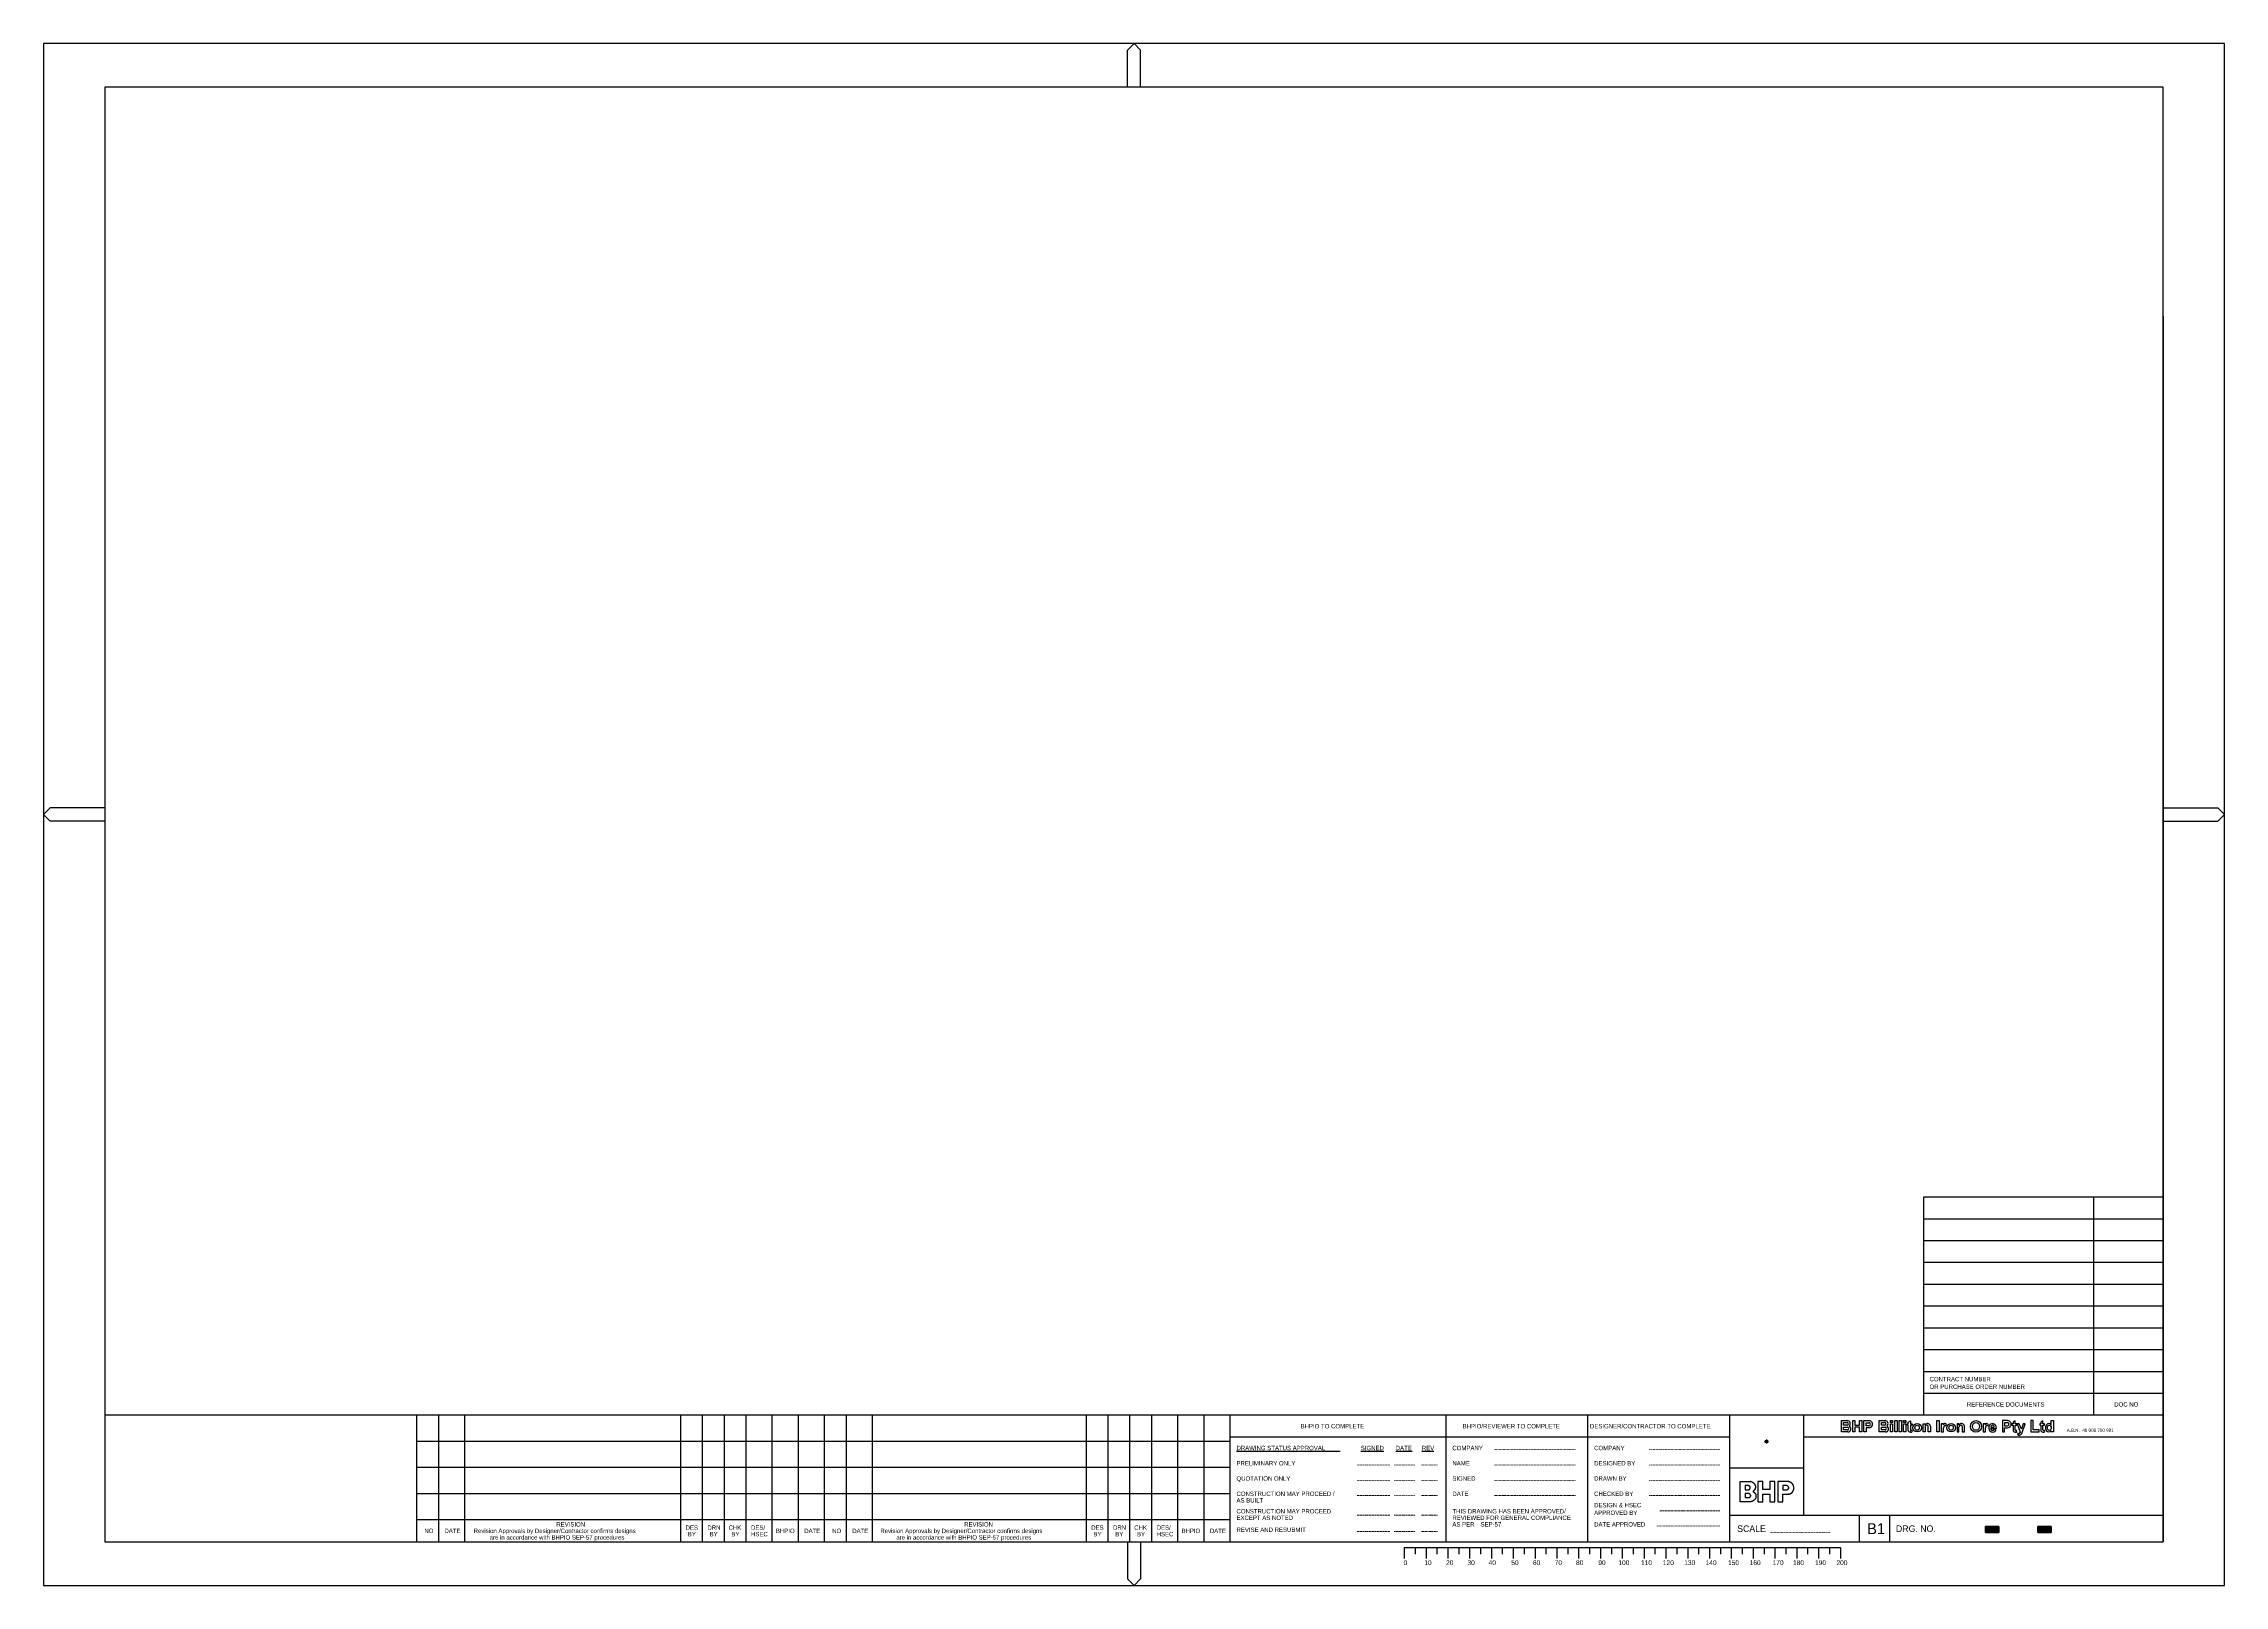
# Model space of a CAD drawing. Extents: x -28 to 972, y -20 to 687.
import ezdxf

# ---------------------------------------------------------------- set-up
doc = ezdxf.new("R2010")
doc.units = 0
for name, color, linetype in [('G-Border', 7, 'Continuous'), ('G-Border Data', 7, 'Continuous'), ('G-General Cells', 7, 'Continuous'), ('G-Plot Border', 7, 'Continuous')]:
    doc.layers.add(name, color=color, linetype=linetype)

msp = doc.modelspace()

# ---------------------------------------------------------------- linework, layer by layer
at = {"layer": 'G-Border'}
for p, q in [((0, 687), (-28, 687)), ((-28, 687), (-28, 667)), ((469, 684), (472, 687)), ((469, 667), (469, 684)), ((472, 687), (475, 684)), ((475, 667), (475, 684)), ((972, 687), (944, 687)), ((972, 667), (972, 687)), ((944, 667), (0, 667)), ((0, 667), (0, 0)), ((944, 0), (944, 667)), ((944, 562), (944, 0)), ((-25, 336.5), (-28, 333.5)), ((-28, 333.5), (-25, 330.5)), ((0, 336.5), (-25, 336.5)), ((0, 330.5), (-25, 330.5)), ((944, 336.5), (969, 336.5)), ((944, 330.5), (969, 330.5)), ((969, 336.5), (972, 333.5)), ((972, 333.5), (969, 330.5)), ((944, 58), (0, 58)), ((143, 58), (143, 0)), ((153, 58), (153, 0)), ((165, 58), (165, 0)), ((264, 58), (264, 0)), ((274, 58), (274, 0)), ((284, 58), (284, 0)), ((294, 58), (294, 0)), ((306, 58), (306, 0)), ((318, 58), (318, 0)), ((330, 58), (330, 0)), ((330, 58), (330, 0)), ((340, 58), (340, 0)), ((352, 58), (352, 0)), ((450, 58), (450, 0)), ((460, 58), (460, 0)), ((470, 58), (470, 0)), ((480, 58), (480, 0)), ((492, 58), (492, 0)), ((504, 58), (504, 0)), ((516, 58), (516, 0)), ((615, 58), (615, 0)), ((680, 58), (680, 0)), ((745, 58), (745, 0)), ((779, 58), (779, 12)), ((796.4, 55.6), (799.1, 55.6)), ((796.4, 50.4), (796.4, 55.6)), ((799.3, 50.4), (796.4, 50.4)), ((797.4, 53.5), (797.4, 54.7)), ((797.4, 54.7), (799, 54.7)), ((799, 53.5), (797.4, 53.5)), ((797.4, 51.3), (797.4, 52.5)), ((797.4, 52.5), (799.1, 52.5)), ((799.1, 51.3), (797.4, 51.3)), ((801.6, 50.4), (801.6, 55.6)), ((801.6, 55.6), (802.6, 55.6)), ((802.6, 50.4), (801.6, 50.4)), ((801.6, 50.4), (801.6, 50.4)), ((802.6, 55.6), (802.6, 53.5)), ((802.6, 53.5), (804.7, 53.5)), ((804.7, 52.6), (802.6, 52.6)), ((802.6, 52.6), (802.6, 50.4)), ((804.7, 53.5), (804.7, 55.6)), ((804.7, 55.6), (805.7, 55.6)), ((804.7, 50.4), (804.7, 52.6)), ((805.7, 50.4), (804.7, 50.4)), ((805.7, 55.6), (805.7, 50.4)), ((806.7, 50.4), (806.7, 55.6)), ((806.7, 55.6), (809.1, 55.6)), ((807.7, 50.4), (806.7, 50.4)), ((807.7, 54.6), (809, 54.6)), ((807.7, 53.2), (807.7, 54.6)), ((809, 53.2), (807.7, 53.2)), ((809.1, 52.3), (807.7, 52.3)), ((807.7, 52.3), (807.7, 50.4)), ((813.7, 55.6), (816.4, 55.6)), ((813.7, 50.4), (813.7, 55.6)), ((816.6, 50.4), (813.7, 50.4)), ((814.7, 53.5), (814.7, 54.7)), ((814.7, 54.7), (816.2, 54.7)), ((816.2, 53.5), (814.7, 53.5)), ((814.7, 51.3), (814.7, 52.5)), ((814.7, 52.5), (816.4, 52.5)), ((816.4, 51.3), (814.7, 51.3)), ((826.6, 53.4), (826.6, 54.1)), ((826.6, 54.1), (827, 54.1)), ((827, 53.4), (826.6, 53.4)), ((827, 54.9), (828, 55.4)), ((827, 54.1), (827, 54.9)), ((827, 51.2), (827, 53.4)), ((828.2, 50.3), (827.9, 50.3)), ((828, 55.4), (828, 54.1)), ((828, 54.1), (828.8, 54.1)), ((828.8, 53.4), (828, 53.4)), ((828, 53.4), (828, 51.3)), ((828.7, 51.2), (828.8, 50.5)), ((828.8, 54.1), (828.8, 53.4)), ((833.8, 50.4), (833.8, 54.1)), ((833.8, 54.1), (834.8, 54.1)), ((834.8, 50.4), (833.8, 50.4)), ((834.8, 54.1), (834.8, 53.5)), ((834.8, 52.7), (834.8, 50.4)), ((835.7, 53.5), (835.5, 53.5)), ((836.2, 50.4), (836.2, 52.9)), ((837.2, 50.4), (836.2, 50.4)), ((837.2, 53), (837.2, 50.4)), ((842.2, 54.1), (842.2, 50.4)), ((843.2, 54.1), (842.2, 54.1)), ((842.2, 50.4), (843.2, 50.4)), ((843.2, 53.6), (843.2, 54.1)), ((843.5, 54), (843.2, 53.6)), ((843.2, 50.4), (843.2, 52.2)), ((844.3, 53.1), (844.6, 54)), ((849.4, 54.1), (849.4, 50.4)), ((850.3, 54.1), (849.4, 54.1)), ((849.4, 50.4), (850.3, 50.4)), ((850.3, 53.5), (850.3, 54.1)), ((850.3, 50.4), (850.3, 52.7)), ((851.1, 53.5), (851.3, 53.5)), ((851.8, 52.9), (851.8, 50.4)), ((851.8, 50.4), (852.8, 50.4)), ((852.8, 50.4), (852.8, 53)), ((861.4, 54.1), (861.4, 50.4)), ((862.4, 54.1), (861.4, 54.1)), ((861.4, 50.4), (862.4, 50.4)), ((862.4, 53.6), (862.4, 54.1)), ((862.7, 54), (862.4, 53.6)), ((862.4, 50.4), (862.4, 52.2)), ((863.5, 53.1), (863.8, 54)), ((864.9, 52.7), (864.9, 52.6)), ((864.9, 52.6), (866.4, 52.6)), ((864.9, 51.8), (864.9, 52)), ((864.9, 52), (867.4, 52)), ((866.4, 52.6), (866.4, 52.7)), ((867.3, 51.4), (866.4, 51.6)), ((870.2, 55.6), (870.2, 50.4)), ((872.6, 55.6), (870.2, 55.6)), ((870.2, 50.4), (871.2, 50.4)), ((872.5, 54.6), (871.2, 54.6)), ((871.2, 54.6), (871.2, 53.2)), ((871.2, 53.2), (872.5, 53.2)), ((871.2, 50.4), (871.2, 52.3)), ((871.2, 52.3), (872.6, 52.3)), ((875.1, 54.1), (874.6, 54.1)), ((874.6, 54.1), (874.6, 53.4)), ((874.6, 53.4), (875.1, 53.4)), ((876.1, 55.4), (875.1, 54.9)), ((875.1, 54.9), (875.1, 54.1)), ((875.1, 53.4), (875.1, 51.2)), ((876, 50.3), (876.3, 50.3)), ((876.1, 54.1), (876.1, 55.4)), ((876.8, 54.1), (876.1, 54.1)), ((876.1, 51.3), (876.1, 53.4)), ((876.1, 53.4), (876.8, 53.4)), ((876.9, 50.5), (876.7, 51.2)), ((876.8, 53.4), (876.8, 54.1)), ((877, 54.1), (878.4, 50.3)), ((877.9, 54.1), (877, 54.1)), ((878.9, 51.6), (877.9, 54.1)), ((878.4, 50.3), (878.3, 50.1)), ((879.8, 54.1), (878.9, 51.6)), ((879.1, 49.7), (880.7, 54.1)), ((880.7, 54.1), (879.8, 54.1)), ((883.3, 55.6), (883.3, 50.4)), ((884.3, 55.6), (883.3, 55.6)), ((883.3, 50.4), (884.3, 50.4)), ((884.3, 51.3), (884.3, 55.6)), ((887, 51.3), (884.3, 51.3)), ((884.3, 50.4), (887, 50.4)), ((887, 50.4), (887, 51.3)), ((887.8, 54.1), (887.3, 54.1)), ((887.3, 54.1), (887.3, 53.4)), ((887.3, 53.4), (887.8, 53.4)), ((888.8, 55.4), (887.8, 54.9)), ((887.8, 54.9), (887.8, 54.1)), ((887.8, 53.4), (887.8, 51.2)), ((888.7, 50.3), (889, 50.3)), ((888.8, 54.1), (888.8, 55.4)), ((889.5, 54.1), (888.8, 54.1)), ((888.8, 51.3), (888.8, 53.4)), ((888.8, 53.4), (889.5, 53.4)), ((889.5, 53.4), (889.5, 54.1)), ((889.6, 50.5), (889.5, 51.2)), ((516, 46), (143, 46)), ((745, 48), (516, 48)), ((519, 41.5), (566.5, 41.5)), ((576, 41.5), (586.5, 41.5)), ((592, 41.5), (599.5, 41.5)), ((604, 41.5), (609.5, 41.5)), ((637.6, 42.1), (637.6, 42.3)), ((638.3, 42.1), (638.3, 42.3)), ((639, 42.1), (639, 42.3)), ((639.7, 42.1), (639.7, 42.3)), ((640.4, 42.1), (640.4, 42.3)), ((641.1, 42.1), (641.1, 42.3)), ((641.8, 42.1), (641.8, 42.3)), ((642.4, 42.1), (642.4, 42.3)), ((643.1, 42.1), (643.1, 42.3)), ((643.8, 42.1), (643.8, 42.3)), ((644.5, 42.1), (644.5, 42.3)), ((645.2, 42.1), (645.2, 42.3)), ((645.9, 42.1), (645.9, 42.3)), ((646.6, 42.1), (646.6, 42.3)), ((647.3, 42.1), (647.3, 42.3)), ((648, 42.1), (648, 42.3)), ((648.7, 42.1), (648.7, 42.3)), ((649.4, 42.1), (649.4, 42.3)), ((650.1, 42.1), (650.1, 42.3)), ((650.8, 42.1), (650.8, 42.3)), ((651.5, 42.1), (651.5, 42.3)), ((652.1, 42.1), (652.1, 42.3)), ((652.8, 42.1), (652.8, 42.3)), ((653.5, 42.1), (653.5, 42.3)), ((654.2, 42.1), (654.2, 42.3)), ((654.9, 42.1), (654.9, 42.3)), ((655.6, 42.1), (655.6, 42.3)), ((656.3, 42.1), (656.3, 42.3)), ((657, 42.1), (657, 42.3)), ((657.7, 42.1), (657.7, 42.3)), ((658.4, 42.1), (658.4, 42.3)), ((659.1, 42.1), (659.1, 42.3)), ((659.8, 42.1), (659.8, 42.3)), ((660.5, 42.1), (660.5, 42.3)), ((661.2, 42.1), (661.2, 42.3)), ((661.8, 42.1), (661.8, 42.3)), ((662.5, 42.1), (662.5, 42.3)), ((663.2, 42.1), (663.2, 42.3)), ((663.9, 42.1), (663.9, 42.3)), ((664.6, 42.1), (664.6, 42.3)), ((665.3, 42.1), (665.3, 42.3)), ((666, 42.1), (666, 42.3)), ((666.7, 42.1), (666.7, 42.3)), ((667.4, 42.1), (667.4, 42.3)), ((668.1, 42.1), (668.1, 42.3)), ((668.8, 42.1), (668.8, 42.3)), ((669.5, 42.1), (669.5, 42.3)), ((670.2, 42.1), (670.2, 42.3)), ((670.9, 42.1), (670.9, 42.3)), ((671.5, 42.1), (671.5, 42.3)), ((672.2, 42.1), (672.2, 42.3)), ((672.9, 42.1), (672.9, 42.3)), ((673.6, 42.1), (673.6, 42.3)), ((674.3, 42.1), (674.3, 42.3)), ((708.6, 42.1), (708.6, 42.3)), ((709.3, 42.1), (709.3, 42.3)), ((710, 42.1), (710, 42.3)), ((710.7, 42.1), (710.7, 42.3)), ((711.4, 42.1), (711.4, 42.3)), ((712.1, 42.1), (712.1, 42.3)), ((712.8, 42.1), (712.8, 42.3)), ((713.4, 42.1), (713.4, 42.3)), ((714.1, 42.1), (714.1, 42.3)), ((714.8, 42.1), (714.8, 42.3)), ((715.5, 42.1), (715.5, 42.3)), ((716.2, 42.1), (716.2, 42.3)), ((716.9, 42.1), (716.9, 42.3)), ((717.6, 42.1), (717.6, 42.3)), ((718.3, 42.1), (718.3, 42.3)), ((719, 42.1), (719, 42.3)), ((719.7, 42.1), (719.7, 42.3)), ((720.4, 42.1), (720.4, 42.3)), ((721.1, 42.1), (721.1, 42.3)), ((721.8, 42.1), (721.8, 42.3)), ((722.5, 42.1), (722.5, 42.3)), ((723.1, 42.1), (723.1, 42.3)), ((723.8, 42.1), (723.8, 42.3)), ((724.5, 42.1), (724.5, 42.3)), ((725.2, 42.1), (725.2, 42.3)), ((725.9, 42.1), (725.9, 42.3)), ((726.6, 42.1), (726.6, 42.3)), ((727.3, 42.1), (727.3, 42.3)), ((728, 42.1), (728, 42.3)), ((728.7, 42.1), (728.7, 42.3)), ((729.4, 42.1), (729.4, 42.3)), ((730.1, 42.1), (730.1, 42.3)), ((730.8, 42.1), (730.8, 42.3)), ((731.5, 42.1), (731.5, 42.3)), ((732.2, 42.1), (732.2, 42.3)), ((732.8, 42.1), (732.8, 42.3)), ((733.5, 42.1), (733.5, 42.3)), ((734.2, 42.1), (734.2, 42.3)), ((734.9, 42.1), (734.9, 42.3)), ((735.6, 42.1), (735.6, 42.3)), ((736.3, 42.1), (736.3, 42.3)), ((737, 42.1), (737, 42.3)), ((737.7, 42.1), (737.7, 42.3)), ((738.4, 42.1), (738.4, 42.3)), ((739.1, 42.1), (739.1, 42.3)), ((739.8, 42.1), (739.8, 42.3)), ((740.5, 42.1), (740.5, 42.3)), ((944, 48), (779, 48)), ((877.5, 49.6), (877.2, 49.6)), ((877.2, 49.6), (877.4, 48.9)), ((877.4, 48.9), (877.8, 48.9)), ((516, 34), (143, 34)), ((574.6, 35.1), (574.6, 35.3)), ((575.3, 35.1), (575.3, 35.3)), ((576, 35.1), (576, 35.3)), ((576.7, 35.1), (576.7, 35.3)), ((577.4, 35.1), (577.4, 35.3)), ((578.1, 35.1), (578.1, 35.3)), ((578.8, 35.1), (578.8, 35.3)), ((579.4, 35.1), (579.4, 35.3)), ((580.1, 35.1), (580.1, 35.3)), ((580.8, 35.1), (580.8, 35.3)), ((581.5, 35.1), (581.5, 35.3)), ((582.2, 35.1), (582.2, 35.3)), ((582.9, 35.1), (582.9, 35.3)), ((583.6, 35.1), (583.6, 35.3)), ((584.3, 35.1), (584.3, 35.3)), ((585, 35.1), (585, 35.3)), ((585.7, 35.1), (585.7, 35.3)), ((586.4, 35.1), (586.4, 35.3)), ((587.1, 35.1), (587.1, 35.3)), ((587.8, 35.1), (587.8, 35.3)), ((588.5, 35.1), (588.5, 35.3)), ((589.1, 35.1), (589.1, 35.3)), ((591.6, 35.1), (591.6, 35.3)), ((592.3, 35.1), (592.3, 35.3)), ((593, 35.1), (593, 35.3)), ((593.7, 35.1), (593.7, 35.3)), ((594.4, 35.1), (594.4, 35.3)), ((595.1, 35.1), (595.1, 35.3)), ((595.8, 35.1), (595.8, 35.3)), ((596.4, 35.1), (596.4, 35.3)), ((597.1, 35.1), (597.1, 35.3)), ((597.8, 35.1), (597.8, 35.3)), ((598.5, 35.1), (598.5, 35.3)), ((599.2, 35.1), (599.2, 35.3)), ((599.9, 35.1), (599.9, 35.3)), ((600.6, 35.1), (600.6, 35.3)), ((604.1, 35.1), (604.1, 35.3)), ((604.8, 35.1), (604.8, 35.3)), ((605.5, 35.1), (605.5, 35.3)), ((606.2, 35.1), (606.2, 35.3)), ((606.9, 35.1), (606.9, 35.3)), ((607.6, 35.1), (607.6, 35.3)), ((608.3, 35.1), (608.3, 35.3)), ((608.9, 35.1), (608.9, 35.3)), ((609.6, 35.1), (609.6, 35.3)), ((610.3, 35.1), (610.3, 35.3)), ((611, 35.1), (611, 35.3)), ((637.6, 35.1), (637.6, 35.3)), ((638.3, 35.1), (638.3, 35.3)), ((639, 35.1), (639, 35.3)), ((639.7, 35.1), (639.7, 35.3)), ((640.4, 35.1), (640.4, 35.3)), ((641.1, 35.1), (641.1, 35.3)), ((641.8, 35.1), (641.8, 35.3)), ((642.4, 35.1), (642.4, 35.3)), ((643.1, 35.1), (643.1, 35.3)), ((643.8, 35.1), (643.8, 35.3)), ((644.5, 35.1), (644.5, 35.3)), ((645.2, 35.1), (645.2, 35.3)), ((645.9, 35.1), (645.9, 35.3)), ((646.6, 35.1), (646.6, 35.3)), ((647.3, 35.1), (647.3, 35.3)), ((648, 35.1), (648, 35.3)), ((648.7, 35.1), (648.7, 35.3)), ((649.4, 35.1), (649.4, 35.3)), ((650.1, 35.1), (650.1, 35.3)), ((650.8, 35.1), (650.8, 35.3)), ((651.5, 35.1), (651.5, 35.3)), ((652.1, 35.1), (652.1, 35.3)), ((652.8, 35.1), (652.8, 35.3)), ((653.5, 35.1), (653.5, 35.3)), ((654.2, 35.1), (654.2, 35.3)), ((654.9, 35.1), (654.9, 35.3)), ((655.6, 35.1), (655.6, 35.3)), ((656.3, 35.1), (656.3, 35.3)), ((657, 35.1), (657, 35.3)), ((657.7, 35.1), (657.7, 35.3)), ((658.4, 35.1), (658.4, 35.3)), ((659.1, 35.1), (659.1, 35.3)), ((659.8, 35.1), (659.8, 35.3)), ((660.5, 35.1), (660.5, 35.3)), ((661.2, 35.1), (661.2, 35.3)), ((661.8, 35.1), (661.8, 35.3)), ((662.5, 35.1), (662.5, 35.3)), ((663.2, 35.1), (663.2, 35.3)), ((663.9, 35.1), (663.9, 35.3)), ((664.6, 35.1), (664.6, 35.3)), ((665.3, 35.1), (665.3, 35.3)), ((666, 35.1), (666, 35.3)), ((666.7, 35.1), (666.7, 35.3)), ((667.4, 35.1), (667.4, 35.3)), ((668.1, 35.1), (668.1, 35.3)), ((668.8, 35.1), (668.8, 35.3)), ((669.5, 35.1), (669.5, 35.3)), ((670.2, 35.1), (670.2, 35.3)), ((670.9, 35.1), (670.9, 35.3)), ((671.5, 35.1), (671.5, 35.3)), ((672.2, 35.1), (672.2, 35.3)), ((672.9, 35.1), (672.9, 35.3)), ((673.6, 35.1), (673.6, 35.3)), ((674.3, 35.1), (674.3, 35.3)), ((708.6, 35.1), (708.6, 35.3)), ((709.3, 35.1), (709.3, 35.3)), ((710, 35.1), (710, 35.3)), ((710.7, 35.1), (710.7, 35.3)), ((711.4, 35.1), (711.4, 35.3)), ((712.1, 35.1), (712.1, 35.3)), ((712.8, 35.1), (712.8, 35.3)), ((713.4, 35.1), (713.4, 35.3)), ((714.1, 35.1), (714.1, 35.3)), ((714.8, 35.1), (714.8, 35.3)), ((715.5, 35.1), (715.5, 35.3)), ((716.2, 35.1), (716.2, 35.3)), ((716.9, 35.1), (716.9, 35.3)), ((717.6, 35.1), (717.6, 35.3)), ((718.3, 35.1), (718.3, 35.3)), ((719, 35.1), (719, 35.3)), ((719.7, 35.1), (719.7, 35.3)), ((720.4, 35.1), (720.4, 35.3)), ((721.1, 35.1), (721.1, 35.3)), ((721.8, 35.1), (721.8, 35.3)), ((722.5, 35.1), (722.5, 35.3)), ((723.1, 35.1), (723.1, 35.3)), ((723.8, 35.1), (723.8, 35.3)), ((724.5, 35.1), (724.5, 35.3)), ((725.2, 35.1), (725.2, 35.3)), ((725.9, 35.1), (725.9, 35.3)), ((726.6, 35.1), (726.6, 35.3)), ((727.3, 35.1), (727.3, 35.3)), ((728, 35.1), (728, 35.3)), ((728.7, 35.1), (728.7, 35.3)), ((729.4, 35.1), (729.4, 35.3)), ((730.1, 35.1), (730.1, 35.3)), ((730.8, 35.1), (730.8, 35.3)), ((731.5, 35.1), (731.5, 35.3)), ((732.2, 35.1), (732.2, 35.3)), ((732.8, 35.1), (732.8, 35.3)), ((733.5, 35.1), (733.5, 35.3)), ((734.2, 35.1), (734.2, 35.3)), ((734.9, 35.1), (734.9, 35.3)), ((735.6, 35.1), (735.6, 35.3)), ((736.3, 35.1), (736.3, 35.3)), ((737, 35.1), (737, 35.3)), ((737.7, 35.1), (737.7, 35.3)), ((738.4, 35.1), (738.4, 35.3)), ((739.1, 35.1), (739.1, 35.3)), ((739.8, 35.1), (739.8, 35.3)), ((740.5, 35.1), (740.5, 35.3)), ((745, 33.9), (779, 33.9)), ((516, 22), (143, 22)), ((574.6, 28.1), (574.6, 28.3)), ((574.6, 21.1), (574.6, 21.3)), ((575.3, 28.1), (575.3, 28.3)), ((575.3, 21.1), (575.3, 21.3)), ((576, 28.1), (576, 28.3)), ((576, 21.1), (576, 21.3)), ((576.7, 28.1), (576.7, 28.3)), ((576.7, 21.1), (576.7, 21.3)), ((577.4, 28.1), (577.4, 28.3)), ((577.4, 21.1), (577.4, 21.3)), ((578.1, 28.1), (578.1, 28.3)), ((578.1, 21.1), (578.1, 21.3)), ((578.8, 28.1), (578.8, 28.3)), ((578.8, 21.1), (578.8, 21.3)), ((579.4, 28.1), (579.4, 28.3)), ((579.4, 21.1), (579.4, 21.3)), ((580.1, 28.1), (580.1, 28.3)), ((580.1, 21.1), (580.1, 21.3)), ((580.8, 28.1), (580.8, 28.3)), ((580.8, 21.1), (580.8, 21.3)), ((581.5, 28.1), (581.5, 28.3)), ((581.5, 21.1), (581.5, 21.3)), ((582.2, 28.1), (582.2, 28.3)), ((582.2, 21.1), (582.2, 21.3)), ((582.9, 28.1), (582.9, 28.3)), ((582.9, 21.1), (582.9, 21.3)), ((583.6, 28.1), (583.6, 28.3)), ((583.6, 21.1), (583.6, 21.3)), ((584.3, 28.1), (584.3, 28.3)), ((584.3, 21.1), (584.3, 21.3)), ((585, 28.1), (585, 28.3)), ((585, 21.1), (585, 21.3)), ((585.7, 28.1), (585.7, 28.3)), ((585.7, 21.1), (585.7, 21.3)), ((586.4, 28.1), (586.4, 28.3)), ((586.4, 21.1), (586.4, 21.3)), ((587.1, 28.1), (587.1, 28.3)), ((587.1, 21.1), (587.1, 21.3)), ((587.8, 28.1), (587.8, 28.3)), ((587.8, 21.1), (587.8, 21.3)), ((588.5, 28.1), (588.5, 28.3)), ((588.5, 21.1), (588.5, 21.3)), ((589.1, 28.1), (589.1, 28.3)), ((589.1, 21.1), (589.1, 21.3)), ((591.6, 28.1), (591.6, 28.3)), ((591.6, 21.1), (591.6, 21.2)), ((592.3, 28.1), (592.3, 28.3)), ((592.3, 21.1), (592.3, 21.2)), ((593, 28.1), (593, 28.3)), ((593, 21.1), (593, 21.2)), ((593.7, 28.1), (593.7, 28.3)), ((593.7, 21.1), (593.7, 21.2)), ((594.4, 28.1), (594.4, 28.3)), ((594.4, 21.1), (594.4, 21.2)), ((595.1, 28.1), (595.1, 28.3)), ((595.1, 21.1), (595.1, 21.2)), ((595.8, 28.1), (595.8, 28.3)), ((595.8, 21.1), (595.8, 21.2)), ((596.4, 28.1), (596.4, 28.3)), ((596.4, 21.1), (596.4, 21.2)), ((597.1, 28.1), (597.1, 28.3)), ((597.1, 21.1), (597.1, 21.2)), ((597.8, 28.1), (597.8, 28.3)), ((597.8, 21.1), (597.8, 21.2)), ((598.5, 28.1), (598.5, 28.3)), ((598.5, 21.1), (598.5, 21.2)), ((599.2, 28.1), (599.2, 28.3)), ((599.2, 21.1), (599.2, 21.2)), ((599.9, 28.1), (599.9, 28.3)), ((599.9, 21.1), (599.9, 21.2)), ((600.6, 28.1), (600.6, 28.3)), ((600.6, 21.1), (600.6, 21.2)), ((604.1, 28.1), (604.1, 28.3)), ((604.1, 21.1), (604.1, 21.3)), ((604.8, 28.1), (604.8, 28.3)), ((604.8, 21.1), (604.8, 21.3)), ((605.5, 28.1), (605.5, 28.3)), ((605.5, 21.1), (605.5, 21.3)), ((606.2, 28.1), (606.2, 28.3)), ((606.2, 21.1), (606.2, 21.3)), ((606.9, 28.1), (606.9, 28.3)), ((606.9, 21.1), (606.9, 21.3)), ((607.6, 28.1), (607.6, 28.3)), ((607.6, 21.1), (607.6, 21.3)), ((608.3, 28.1), (608.3, 28.3)), ((608.3, 21.1), (608.3, 21.3)), ((608.9, 28.1), (608.9, 28.3)), ((608.9, 21.1), (608.9, 21.3)), ((609.6, 28.1), (609.6, 28.3)), ((609.6, 21.1), (609.6, 21.3)), ((610.3, 28.1), (610.3, 28.3)), ((610.3, 21.1), (610.3, 21.3)), ((611, 28.1), (611, 28.3)), ((611, 21.1), (611, 21.3)), ((637.6, 28.1), (637.6, 28.3)), ((637.6, 21.1), (637.6, 21.3)), ((638.3, 28.1), (638.3, 28.3)), ((638.3, 21.1), (638.3, 21.3)), ((639, 28.1), (639, 28.3)), ((639, 21.1), (639, 21.3)), ((639.7, 28.1), (639.7, 28.3)), ((639.7, 21.1), (639.7, 21.3)), ((640.4, 28.1), (640.4, 28.3)), ((640.4, 21.1), (640.4, 21.3)), ((641.1, 28.1), (641.1, 28.3)), ((641.1, 21.1), (641.1, 21.3)), ((641.8, 28.1), (641.8, 28.3)), ((641.8, 21.1), (641.8, 21.3)), ((642.4, 28.1), (642.4, 28.3)), ((642.4, 21.1), (642.4, 21.3)), ((643.1, 28.1), (643.1, 28.3)), ((643.1, 21.1), (643.1, 21.3)), ((643.8, 28.1), (643.8, 28.3)), ((643.8, 21.1), (643.8, 21.3)), ((644.5, 28.1), (644.5, 28.3)), ((644.5, 21.1), (644.5, 21.3)), ((645.2, 28.1), (645.2, 28.3)), ((645.2, 21.1), (645.2, 21.3)), ((645.9, 28.1), (645.9, 28.3)), ((645.9, 21.1), (645.9, 21.3)), ((646.6, 28.1), (646.6, 28.3)), ((646.6, 21.1), (646.6, 21.3)), ((647.3, 28.1), (647.3, 28.3)), ((647.3, 21.1), (647.3, 21.3)), ((648, 28.1), (648, 28.3)), ((648, 21.1), (648, 21.3)), ((648.7, 28.1), (648.7, 28.3)), ((648.7, 21.1), (648.7, 21.3)), ((649.4, 28.1), (649.4, 28.3)), ((649.4, 21.1), (649.4, 21.3)), ((650.1, 28.1), (650.1, 28.3)), ((650.1, 21.1), (650.1, 21.3)), ((650.8, 28.1), (650.8, 28.3)), ((650.8, 21.1), (650.8, 21.3)), ((651.5, 28.1), (651.5, 28.3)), ((651.5, 21.1), (651.5, 21.3)), ((652.1, 28.1), (652.1, 28.3)), ((652.1, 21.1), (652.1, 21.3)), ((652.8, 28.1), (652.8, 28.3)), ((652.8, 21.1), (652.8, 21.3)), ((653.5, 28.1), (653.5, 28.3)), ((653.5, 21.1), (653.5, 21.3)), ((654.2, 28.1), (654.2, 28.3)), ((654.2, 21.1), (654.2, 21.3)), ((654.9, 28.1), (654.9, 28.3)), ((654.9, 21.1), (654.9, 21.3)), ((655.6, 28.1), (655.6, 28.3)), ((655.6, 21.1), (655.6, 21.3)), ((656.3, 28.1), (656.3, 28.3)), ((656.3, 21.1), (656.3, 21.3)), ((657, 28.1), (657, 28.3)), ((657, 21.1), (657, 21.3)), ((657.7, 28.1), (657.7, 28.3)), ((657.7, 21.1), (657.7, 21.3)), ((658.4, 28.1), (658.4, 28.3)), ((658.4, 21.1), (658.4, 21.3)), ((659.1, 28.1), (659.1, 28.3)), ((659.1, 21.1), (659.1, 21.3)), ((659.8, 28.1), (659.8, 28.3)), ((659.8, 21.1), (659.8, 21.3)), ((660.5, 28.1), (660.5, 28.3)), ((660.5, 21.1), (660.5, 21.3)), ((661.2, 28.1), (661.2, 28.3)), ((661.2, 21.1), (661.2, 21.3)), ((661.8, 28.1), (661.8, 28.3)), ((661.8, 21.1), (661.8, 21.3)), ((662.5, 28.1), (662.5, 28.3)), ((662.5, 21.1), (662.5, 21.3)), ((663.2, 28.1), (663.2, 28.3)), ((663.2, 21.1), (663.2, 21.3)), ((663.9, 28.1), (663.9, 28.3)), ((663.9, 21.1), (663.9, 21.3)), ((664.6, 28.1), (664.6, 28.3)), ((664.6, 21.1), (664.6, 21.3)), ((665.3, 28.1), (665.3, 28.3)), ((665.3, 21.1), (665.3, 21.3)), ((666, 28.1), (666, 28.3)), ((666, 21.1), (666, 21.3)), ((666.7, 28.1), (666.7, 28.3)), ((666.7, 21.1), (666.7, 21.3)), ((667.4, 28.1), (667.4, 28.3)), ((667.4, 21.1), (667.4, 21.3)), ((668.1, 28.1), (668.1, 28.3)), ((668.1, 21.1), (668.1, 21.3)), ((668.8, 28.1), (668.8, 28.3)), ((668.8, 21.1), (668.8, 21.3)), ((669.5, 28.1), (669.5, 28.3)), ((669.5, 21.1), (669.5, 21.3)), ((670.2, 28.1), (670.2, 28.3)), ((670.2, 21.1), (670.2, 21.3)), ((670.9, 28.1), (670.9, 28.3)), ((670.9, 21.1), (670.9, 21.3)), ((671.5, 28.1), (671.5, 28.3)), ((671.5, 21.1), (671.5, 21.3)), ((672.2, 28.1), (672.2, 28.3)), ((672.2, 21.1), (672.2, 21.3)), ((672.9, 28.1), (672.9, 28.3)), ((672.9, 21.1), (672.9, 21.3)), ((673.6, 28.1), (673.6, 28.3)), ((673.6, 21.1), (673.6, 21.3)), ((674.3, 28.1), (674.3, 28.3)), ((674.3, 21.1), (674.3, 21.3)), ((708.6, 28.1), (708.6, 28.3)), ((708.6, 21.1), (708.6, 21.3)), ((709.3, 28.1), (709.3, 28.3)), ((709.3, 21.1), (709.3, 21.3)), ((710, 28.1), (710, 28.3)), ((710, 21.1), (710, 21.3)), ((710.7, 28.1), (710.7, 28.3)), ((710.7, 21.1), (710.7, 21.3)), ((711.4, 28.1), (711.4, 28.3)), ((711.4, 21.1), (711.4, 21.3)), ((712.1, 28.1), (712.1, 28.3)), ((712.1, 21.1), (712.1, 21.3)), ((712.8, 28.1), (712.8, 28.3)), ((712.8, 21.1), (712.8, 21.3)), ((713.4, 28.1), (713.4, 28.3)), ((713.4, 21.1), (713.4, 21.3)), ((714.1, 28.1), (714.1, 28.3)), ((714.1, 21.1), (714.1, 21.3)), ((714.8, 28.1), (714.8, 28.3)), ((714.8, 21.1), (714.8, 21.3)), ((715.5, 28.1), (715.5, 28.3)), ((715.5, 21.1), (715.5, 21.3)), ((716.2, 28.1), (716.2, 28.3)), ((716.2, 21.1), (716.2, 21.3)), ((716.9, 28.1), (716.9, 28.3)), ((716.9, 21.1), (716.9, 21.3)), ((717.6, 28.1), (717.6, 28.3)), ((717.6, 21.1), (717.6, 21.3)), ((718.3, 28.1), (718.3, 28.3)), ((718.3, 21.1), (718.3, 21.3)), ((719, 28.1), (719, 28.3)), ((719, 21.1), (719, 21.3)), ((719.7, 28.1), (719.7, 28.3)), ((719.7, 21.1), (719.7, 21.3)), ((720.4, 28.1), (720.4, 28.3)), ((720.4, 21.1), (720.4, 21.3)), ((721.1, 28.1), (721.1, 28.3)), ((721.1, 21.1), (721.1, 21.3)), ((721.8, 28.1), (721.8, 28.3)), ((721.8, 21.1), (721.8, 21.3)), ((722.5, 28.1), (722.5, 28.3)), ((722.5, 21.1), (722.5, 21.3)), ((723.1, 28.1), (723.1, 28.3)), ((723.1, 21.1), (723.1, 21.3)), ((723.8, 28.1), (723.8, 28.3)), ((723.8, 21.1), (723.8, 21.3)), ((724.5, 28.1), (724.5, 28.3)), ((724.5, 21.1), (724.5, 21.3)), ((725.2, 28.1), (725.2, 28.3)), ((725.2, 21.1), (725.2, 21.3)), ((725.9, 28.1), (725.9, 28.3)), ((725.9, 21.1), (725.9, 21.3)), ((726.6, 28.1), (726.6, 28.3)), ((726.6, 21.1), (726.6, 21.3)), ((727.3, 28.1), (727.3, 28.3)), ((727.3, 21.1), (727.3, 21.3)), ((728, 28.1), (728, 28.3)), ((728, 21.1), (728, 21.3)), ((728.7, 28.1), (728.7, 28.3)), ((728.7, 21.1), (728.7, 21.3)), ((729.4, 28.1), (729.4, 28.3)), ((729.4, 21.1), (729.4, 21.3)), ((730.1, 28.1), (730.1, 28.3)), ((730.1, 21.1), (730.1, 21.3)), ((730.8, 28.1), (730.8, 28.3)), ((730.8, 21.1), (730.8, 21.3)), ((731.5, 28.1), (731.5, 28.3)), ((731.5, 21.1), (731.5, 21.3)), ((732.2, 28.1), (732.2, 28.3)), ((732.2, 21.1), (732.2, 21.3)), ((732.8, 28.1), (732.8, 28.3)), ((732.8, 21.1), (732.8, 21.3)), ((733.5, 28.1), (733.5, 28.3)), ((733.5, 21.1), (733.5, 21.3)), ((734.2, 28.1), (734.2, 28.3)), ((734.2, 21.1), (734.2, 21.3)), ((734.9, 28.1), (734.9, 28.3)), ((734.9, 21.1), (734.9, 21.3)), ((735.6, 28.1), (735.6, 28.3)), ((735.6, 21.1), (735.6, 21.3)), ((736.3, 28.1), (736.3, 28.3)), ((736.3, 21.1), (736.3, 21.3)), ((737, 28.1), (737, 28.3)), ((737, 21.1), (737, 21.3)), ((737.7, 28.1), (737.7, 28.3)), ((737.7, 21.1), (737.7, 21.3)), ((738.4, 28.1), (738.4, 28.3)), ((738.4, 21.1), (738.4, 21.3)), ((739.1, 28.1), (739.1, 28.3)), ((739.1, 21.1), (739.1, 21.3)), ((739.8, 28.1), (739.8, 28.3)), ((739.8, 21.1), (739.8, 21.3)), ((740.5, 28.1), (740.5, 28.3)), ((740.5, 21.1), (740.5, 21.3)), ((516, 10), (143, 10)), ((574.6, 12.1), (574.6, 12.3)), ((575.3, 12.1), (575.3, 12.3)), ((576, 12.1), (576, 12.3)), ((576.7, 12.1), (576.7, 12.3)), ((577.4, 12.1), (577.4, 12.3)), ((578.1, 12.1), (578.1, 12.3)), ((578.8, 12.1), (578.8, 12.3)), ((579.4, 12.1), (579.4, 12.3)), ((580.1, 12.1), (580.1, 12.3)), ((580.8, 12.1), (580.8, 12.3)), ((581.5, 12.1), (581.5, 12.3)), ((582.2, 12.1), (582.2, 12.3)), ((582.9, 12.1), (582.9, 12.3)), ((583.6, 12.1), (583.6, 12.3)), ((584.3, 12.1), (584.3, 12.3)), ((585, 12.1), (585, 12.3)), ((585.7, 12.1), (585.7, 12.3)), ((586.4, 12.1), (586.4, 12.3)), ((587.1, 12.1), (587.1, 12.3)), ((587.8, 12.1), (587.8, 12.3)), ((588.5, 12.1), (588.5, 12.3)), ((589.1, 12.1), (589.1, 12.3)), ((591.6, 12.1), (591.6, 12.3)), ((592.3, 12.1), (592.3, 12.3)), ((593, 12.1), (593, 12.3)), ((593.7, 12.1), (593.7, 12.3)), ((594.4, 12.1), (594.4, 12.3)), ((595.1, 12.1), (595.1, 12.3)), ((595.8, 12.1), (595.8, 12.3)), ((596.4, 12.1), (596.4, 12.3)), ((597.1, 12.1), (597.1, 12.3)), ((597.8, 12.1), (597.8, 12.3)), ((598.5, 12.1), (598.5, 12.3)), ((599.2, 12.1), (599.2, 12.3)), ((599.9, 12.1), (599.9, 12.3)), ((600.6, 12.1), (600.6, 12.3)), ((604.1, 12.1), (604.1, 12.3)), ((604.8, 12.1), (604.8, 12.3)), ((605.5, 12.1), (605.5, 12.3)), ((606.2, 12.1), (606.2, 12.3)), ((606.9, 12.1), (606.9, 12.3)), ((607.6, 12.1), (607.6, 12.3)), ((608.3, 12.1), (608.3, 12.3)), ((608.9, 12.1), (608.9, 12.3)), ((609.6, 12.1), (609.6, 12.3)), ((610.3, 12.1), (610.3, 12.3)), ((611, 12.1), (611, 12.3)), ((713.5, 14.1), (713.5, 14.3)), ((714.1, 14.1), (714.1, 14.3)), ((714.8, 14.1), (714.8, 14.3)), ((715.5, 14.1), (715.5, 14.3)), ((716.2, 14.1), (716.2, 14.3)), ((716.9, 14.1), (716.9, 14.3)), ((717.6, 14.1), (717.6, 14.3)), ((718.3, 14.1), (718.3, 14.3)), ((719, 14.1), (719, 14.3)), ((719.7, 14.1), (719.7, 14.3)), ((720.4, 14.1), (720.4, 14.3)), ((721.1, 14.1), (721.1, 14.3)), ((721.8, 14.1), (721.8, 14.3)), ((722.5, 14.1), (722.5, 14.3)), ((723.2, 14.1), (723.2, 14.3)), ((723.8, 14.1), (723.8, 14.3)), ((724.5, 14.1), (724.5, 14.3)), ((725.2, 14.1), (725.2, 14.3)), ((725.9, 14.1), (725.9, 14.3)), ((726.6, 14.1), (726.6, 14.3)), ((727.3, 14.1), (727.3, 14.3)), ((728, 14.1), (728, 14.3)), ((728.7, 14.1), (728.7, 14.3)), ((729.4, 14.1), (729.4, 14.3)), ((730.1, 14.1), (730.1, 14.3)), ((730.8, 14.1), (730.8, 14.3)), ((731.5, 14.1), (731.5, 14.3)), ((732.2, 14.1), (732.2, 14.3)), ((732.9, 14.1), (732.9, 14.3)), ((733.5, 14.1), (733.5, 14.3)), ((734.2, 14.1), (734.2, 14.3)), ((734.9, 14.1), (734.9, 14.3)), ((735.6, 14.1), (735.6, 14.3)), ((736.3, 14.1), (736.3, 14.3)), ((737, 14.1), (737, 14.3)), ((737.7, 14.1), (737.7, 14.3)), ((738.4, 14.1), (738.4, 14.3)), ((739.1, 14.1), (739.1, 14.3)), ((739.8, 14.1), (739.8, 14.3)), ((740.5, 14.1), (740.5, 14.3)), ((944, 12), (745, 12)), ((804.5, 12), (804.5, 0)), ((818.5, 12), (818.5, 0)), ((-28, 0), (-28, -20)), ((0, 0), (944, 0)), ((469, 0), (469, -17)), ((475, 0), (475, -17)), ((574.6, 4.6), (574.6, 4.8)), ((575.3, 4.6), (575.3, 4.8)), ((576, 4.6), (576, 4.8)), ((576.7, 4.6), (576.7, 4.8)), ((577.4, 4.6), (577.4, 4.8)), ((578.1, 4.6), (578.1, 4.8)), ((578.8, 4.6), (578.8, 4.8)), ((579.4, 4.6), (579.4, 4.8)), ((580.1, 4.6), (580.1, 4.8)), ((580.8, 4.6), (580.8, 4.8)), ((581.5, 4.6), (581.5, 4.8)), ((582.2, 4.6), (582.2, 4.8)), ((582.9, 4.6), (582.9, 4.8)), ((583.6, 4.6), (583.6, 4.8)), ((584.3, 4.6), (584.3, 4.8)), ((585, 4.6), (585, 4.8)), ((585.7, 4.6), (585.7, 4.8)), ((586.4, 4.6), (586.4, 4.8)), ((587.1, 4.6), (587.1, 4.8)), ((587.8, 4.6), (587.8, 4.8)), ((588.5, 4.6), (588.5, 4.8)), ((589.1, 4.6), (589.1, 4.8)), ((591.6, 4.6), (591.6, 4.8)), ((592.3, 4.6), (592.3, 4.8)), ((593, 4.6), (593, 4.8)), ((593.7, 4.6), (593.7, 4.8)), ((594.4, 4.6), (594.4, 4.8)), ((595.1, 4.6), (595.1, 4.8)), ((595.8, 4.6), (595.8, 4.8)), ((596.4, 4.6), (596.4, 4.8)), ((597.1, 4.6), (597.1, 4.8)), ((597.8, 4.6), (597.8, 4.8)), ((598.5, 4.6), (598.5, 4.8)), ((599.2, 4.6), (599.2, 4.8)), ((599.9, 4.6), (599.9, 4.8)), ((600.6, 4.6), (600.6, 4.8)), ((604.1, 4.6), (604.1, 4.8)), ((604.8, 4.6), (604.8, 4.8)), ((605.5, 4.6), (605.5, 4.8)), ((606.2, 4.6), (606.2, 4.8)), ((606.9, 4.6), (606.9, 4.8)), ((607.6, 4.6), (607.6, 4.8)), ((608.3, 4.6), (608.3, 4.8)), ((608.9, 4.6), (608.9, 4.8)), ((609.6, 4.6), (609.6, 4.8)), ((610.3, 4.6), (610.3, 4.8)), ((611, 4.6), (611, 4.8)), ((712.1, 7.1), (712.1, 7.3)), ((712.8, 7.1), (712.8, 7.3)), ((713.5, 7.1), (713.5, 7.3)), ((714.2, 7.1), (714.2, 7.3)), ((714.9, 7.1), (714.9, 7.3)), ((715.6, 7.1), (715.6, 7.3)), ((716.3, 7.1), (716.3, 7.3)), ((716.9, 7.1), (716.9, 7.3)), ((717.6, 7.1), (717.6, 7.3)), ((718.3, 7.1), (718.3, 7.3)), ((719, 7.1), (719, 7.3)), ((719.7, 7.1), (719.7, 7.3)), ((720.4, 7.1), (720.4, 7.3)), ((721.1, 7.1), (721.1, 7.3)), ((721.8, 7.1), (721.8, 7.3)), ((722.5, 7.1), (722.5, 7.3)), ((723.2, 7.1), (723.2, 7.3)), ((723.9, 7.1), (723.9, 7.3)), ((724.6, 7.1), (724.6, 7.3)), ((725.3, 7.1), (725.3, 7.3)), ((726, 7.1), (726, 7.3)), ((726.6, 7.1), (726.6, 7.3)), ((727.3, 7.1), (727.3, 7.3)), ((728, 7.1), (728, 7.3)), ((728.7, 7.1), (728.7, 7.3)), ((729.4, 7.1), (729.4, 7.3)), ((730.1, 7.1), (730.1, 7.3)), ((730.8, 7.1), (730.8, 7.3)), ((731.5, 7.1), (731.5, 7.3)), ((732.2, 7.1), (732.2, 7.3)), ((732.9, 7.1), (732.9, 7.3)), ((733.6, 7.1), (733.6, 7.3)), ((734.3, 7.1), (734.3, 7.3)), ((735, 7.1), (735, 7.3)), ((735.7, 7.1), (735.7, 7.3)), ((736.3, 7.1), (736.3, 7.3)), ((737, 7.1), (737, 7.3)), ((737.7, 7.1), (737.7, 7.3)), ((738.4, 7.1), (738.4, 7.3)), ((739.1, 7.1), (739.1, 7.3)), ((739.8, 7.1), (739.8, 7.3)), ((740.5, 7.1), (740.5, 7.3)), ((764.1, 4.1), (764.1, 4.3)), ((764.8, 4.1), (764.8, 4.3)), ((765.5, 4.1), (765.5, 4.3)), ((766.2, 4.1), (766.2, 4.3)), ((766.9, 4.1), (766.9, 4.3)), ((767.6, 4.1), (767.6, 4.3)), ((768.3, 4.1), (768.3, 4.3)), ((768.9, 4.1), (768.9, 4.3)), ((769.6, 4.1), (769.6, 4.3)), ((770.3, 4.1), (770.3, 4.3)), ((771, 4.1), (771, 4.3)), ((771.7, 4.1), (771.7, 4.3)), ((772.4, 4.1), (772.4, 4.3)), ((773.1, 4.1), (773.1, 4.3)), ((773.8, 4.1), (773.8, 4.3)), ((774.5, 4.1), (774.5, 4.3)), ((775.2, 4.1), (775.2, 4.3)), ((775.9, 4.1), (775.9, 4.3)), ((776.6, 4.1), (776.6, 4.3)), ((777.3, 4.1), (777.3, 4.3)), ((778, 4.1), (778, 4.3)), ((778.6, 4.1), (778.6, 4.3)), ((779.3, 4.1), (779.3, 4.3)), ((780, 4.1), (780, 4.3)), ((780.7, 4.1), (780.7, 4.3)), ((781.4, 4.1), (781.4, 4.3)), ((782.1, 4.1), (782.1, 4.3)), ((782.8, 4.1), (782.8, 4.3)), ((783.5, 4.1), (783.5, 4.3)), ((784.2, 4.1), (784.2, 4.3)), ((784.9, 4.1), (784.9, 4.3)), ((785.6, 4.1), (785.6, 4.3)), ((786.3, 4.1), (786.3, 4.3)), ((787, 4.1), (787, 4.3)), ((787.7, 4.1), (787.7, 4.3)), ((788.3, 4.1), (788.3, 4.3)), ((789, 4.1), (789, 4.3)), ((789.7, 4.1), (789.7, 4.3)), ((790.4, 4.1), (790.4, 4.3)), ((791.1, 4.1), (791.1, 4.3)), ((868.5, 7), (862.5, 7)), ((862.5, 7), (862.5, 4.2)), ((862.5, 6.9), (868.5, 6.9)), ((862.5, 6.8), (868.5, 6.8)), ((862.5, 6.7), (868.5, 6.7)), ((862.5, 6.6), (868.5, 6.6)), ((862.5, 6.5), (868.5, 6.5)), ((862.5, 6.4), (868.5, 6.4)), ((862.5, 6.3), (868.5, 6.3)), ((862.5, 6.2), (868.5, 6.2)), ((862.5, 6.1), (868.5, 6.1)), ((862.5, 6), (868.5, 6)), ((862.5, 5.9), (868.5, 5.9)), ((862.5, 5.8), (868.5, 5.8)), ((862.5, 5.7), (868.5, 5.7)), ((862.5, 5.6), (868.5, 5.6)), ((862.5, 5.5), (868.5, 5.5)), ((862.5, 5.4), (868.5, 5.4)), ((862.5, 5.3), (868.5, 5.3)), ((862.5, 5.2), (868.5, 5.2)), ((862.5, 5.1), (868.5, 5.1)), ((862.5, 5), (868.5, 5)), ((862.5, 4.9), (868.5, 4.9)), ((862.5, 4.8), (868.5, 4.8)), ((862.5, 4.7), (868.5, 4.7)), ((862.5, 4.6), (868.5, 4.6)), ((862.5, 4.5), (868.5, 4.5)), ((862.5, 4.4), (868.5, 4.4)), ((862.5, 4.3), (868.5, 4.3)), ((868.5, 4.2), (862.5, 4.2)), ((868.5, 7), (868.5, 4.2)), ((892.5, 7), (886.5, 7)), ((886.5, 7), (886.5, 4.2)), ((886.5, 6.9), (892.5, 6.9)), ((886.5, 6.8), (892.5, 6.8)), ((886.5, 6.7), (892.5, 6.7)), ((886.5, 6.6), (892.5, 6.6)), ((886.5, 6.5), (892.5, 6.5)), ((886.5, 6.4), (892.5, 6.4)), ((886.5, 6.3), (892.5, 6.3)), ((886.5, 6.2), (892.5, 6.2)), ((886.5, 6.1), (892.5, 6.1)), ((886.5, 6), (892.5, 6)), ((886.5, 5.9), (892.5, 5.9)), ((886.5, 5.8), (892.5, 5.8)), ((886.5, 5.7), (892.5, 5.7)), ((886.5, 5.6), (892.5, 5.6)), ((886.5, 5.5), (892.5, 5.5)), ((886.5, 5.4), (892.5, 5.4)), ((886.5, 5.3), (892.5, 5.3)), ((886.5, 5.2), (892.5, 5.2)), ((886.5, 5.1), (892.5, 5.1)), ((886.5, 5), (892.5, 5)), ((886.5, 4.9), (892.5, 4.9)), ((886.5, 4.8), (892.5, 4.8)), ((886.5, 4.7), (892.5, 4.7)), ((886.5, 4.6), (892.5, 4.6)), ((886.5, 4.5), (892.5, 4.5)), ((886.5, 4.4), (892.5, 4.4)), ((886.5, 4.3), (892.5, 4.3)), ((892.5, 4.2), (886.5, 4.2)), ((892.5, 7), (892.5, 4.2)), ((595.9, -2.7), (595.9, -7.7)), ((595.9, -2.7), (795.9, -2.7)), ((600.9, -2.7), (600.9, -5.7)), ((605.9, -2.7), (605.9, -7.7)), ((610.9, -2.7), (610.9, -5.7)), ((615.9, -2.7), (615.9, -7.7)), ((620.9, -2.7), (620.9, -5.7)), ((625.9, -2.7), (625.9, -7.7)), ((630.9, -2.7), (630.9, -5.7)), ((635.9, -2.7), (635.9, -7.7)), ((640.9, -2.7), (640.9, -5.7)), ((645.9, -2.7), (645.9, -7.7)), ((650.9, -2.7), (650.9, -5.7)), ((655.9, -2.7), (655.9, -7.7)), ((660.9, -2.7), (660.9, -5.7)), ((665.9, -2.7), (665.9, -7.7)), ((670.9, -2.7), (670.9, -5.7)), ((675.9, -2.7), (675.9, -7.7)), ((680.9, -2.7), (680.9, -5.7)), ((685.9, -2.7), (685.9, -7.7)), ((690.9, -2.7), (690.9, -5.7)), ((695.9, -2.7), (695.9, -7.7)), ((700.9, -2.7), (700.9, -5.7)), ((705.9, -2.7), (705.9, -7.7)), ((710.9, -2.7), (710.9, -5.7)), ((715.9, -2.7), (715.9, -7.7)), ((720.9, -2.7), (720.9, -5.7)), ((725.9, -2.7), (725.9, -7.7)), ((730.9, -2.7), (730.9, -5.7)), ((735.9, -2.7), (735.9, -7.7)), ((740.9, -2.7), (740.9, -5.7)), ((745.9, -2.7), (745.9, -7.7)), ((750.9, -2.7), (750.9, -5.7)), ((755.9, -2.7), (755.9, -7.7)), ((760.9, -2.7), (760.9, -5.7)), ((765.9, -2.7), (765.9, -7.7)), ((770.9, -2.7), (770.9, -5.7)), ((775.9, -2.7), (775.9, -7.7)), ((780.9, -2.7), (780.9, -5.7)), ((785.9, -2.7), (785.9, -7.7)), ((790.9, -2.7), (790.9, -5.7)), ((795.9, -2.7), (795.9, -7.7)), ((972, -20), (972, -0.4)), ((-28, -20), (0, -20)), ((469, -17), (472, -20)), ((472, -20), (475, -17)), ((944, -20), (972, -20))]:
    msp.add_line(p, q, dxfattribs=at)
for points in [[(818.9, 55.6), (819.8, 55.6), (819.8, 54.7), (818.9, 54.7)], [(818.9, 54.1), (819.8, 54.1), (819.8, 50.4), (818.9, 50.4)], [(820.9, 55.6), (821.9, 55.6), (821.9, 50.4), (820.9, 50.4)], [(822.9, 55.6), (823.9, 55.6), (823.9, 50.4), (822.9, 50.4)], [(824.9, 55.6), (825.9, 55.6), (825.9, 54.7), (824.9, 54.7)], [(824.9, 54.1), (825.9, 54.1), (825.9, 50.4), (824.9, 50.4)], [(840.2, 55.6), (841.2, 55.6), (841.2, 50.4), (840.2, 50.4)], [(862.5, 7), (868.5, 7), (868.5, 4.2), (862.5, 4.2)], [(886.5, 7), (892.5, 7), (892.5, 4.2), (886.5, 4.2)]]:
    msp.add_lwpolyline(points, close=True, dxfattribs=at)
msp.add_lwpolyline([(892.6, 53.6), (892.6, 55.6), (893.6, 55.6), (893.6, 50.4), (892.6, 50.4), (892.6, 50.9)], dxfattribs=at)
for centre in [(831.1, 52.3), (846.7, 52.3)]:
    msp.add_circle(centre, 1.94, dxfattribs=at)
for centre, radius, start, end in [((799, 54.1), 0.599, 269.9902, 90.004), ((799.1, 54.2), 1.37, 305.5474, 90.0013), ((799.1, 51.9), 0.638, 269.988, 90.0115), ((799.3, 51.8), 1.41, 270, 66.0617), ((809, 53.9), 0.709, 269.996, 90), ((809.1, 53.9), 1.61, 269.9985, 90), ((816.2, 54.1), 0.599, 269.9902, 90.004), ((816.4, 54.2), 1.37, 305.5474, 90.0013), ((816.4, 51.9), 0.638, 269.988, 90.0115), ((816.6, 51.8), 1.41, 270, 66.0617), ((827.9, 51.2), 0.903, 180, 269.9771), ((828.3, 51.3), 0.283, 180, 284.2954), ((828.2, 51.5), 1.23, 269.4371, 299.1933), ((828.1, 52.3), 1.23, 281.5308, 297.6598), ((836, 52.8), 1.43, 87.8185, 147.4114), ((835.5, 52.7), 0.785, 90, 180), ((835.7, 52.9), 0.522, 0, 90), ((836, 53), 1.19, 359.1644, 91.0877), ((843.9, 53.7), 0.54, 90, 141.0936), ((843.7, 52.2), 1.06, 59.236, 88.0754), ((844, 53.1), 1.06, 54.2468, 91.2492), ((851.5, 52.8), 1.43, 87.8185, 147.4114), ((851.1, 52.7), 0.785, 90, 180), ((851.3, 52.9), 0.522, 0, 90), ((851.6, 53), 1.19, 359.1644, 91.0877), ((863.1, 53.7), 0.54, 90, 141.0936), ((862.9, 52.2), 1.06, 59.236, 88.0754), ((863.1, 53.1), 1.06, 54.2468, 91.2492), ((866.5, 52.7), 3.3306690738754696e-16, 90, 90.00000277777778), ((866.5, 51.8), 3.3306690738754696e-16, 269.99999722222225, 270), ((872.5, 53.9), 0.709, 269.996, 90), ((872.6, 53.9), 1.61, 269.9985, 90), ((876, 51.2), 0.903, 180, 269.9771), ((876.3, 51.3), 0.283, 180, 284.2954), ((876.3, 51.5), 1.23, 269.4371, 299.1933), ((876.2, 52.3), 1.23, 281.5309, 297.6598), ((877.6, 50.3), 0.722, 262.7926, 342.0761), ((888.7, 51.2), 0.903, 180, 269.9771), ((889.1, 51.3), 0.283, 180, 284.2954), ((889, 51.5), 1.23, 269.4371, 299.1933), ((888.9, 52.3), 1.23, 281.5309, 297.6598), ((877.9, 50.1), 1.22, 263.1273, 340.644)]:
    msp.add_arc(centre, radius, start, end, dxfattribs=at)
for centre, major_axis, ratio in [((831.1, 52.3), (0, 1.17), 0.86916), ((846.7, 52.3), (0, 1.17), 0.86916), ((858.1, 52.9), (0, 2.67), 0.95348), ((858.1, 52.9), (0, 1.79), 0.88907), ((891.7, 52.3), (0, 1.23), 0.70729)]:
    msp.add_ellipse(centre, major_axis=major_axis, ratio=ratio, dxfattribs=at)
for centre, major_axis, ratio, start_param, end_param in [((843.8, 52.2), (0, 0.99), 0.55323, 0, 1.5708), ((863, 52.2), (0, 0.99), 0.55323, 0, 1.5708), ((865.7, 52.2), (0, 1.97), 0.90255, 4.57612, 10.57296), ((865.7, 52.7), (-0.773, 0), 0.91412, 3.14159, 6.28319), ((865.7, 51.8), (0.773, 0), 0.91412, 3.14159, 5.98505), ((891.5, 52.3), (0, 1.94), 0.82232, 5.49821, 10.20975)]:
    msp.add_ellipse(centre, major_axis=major_axis, ratio=ratio, start_param=start_param, end_param=end_param, dxfattribs=at)
at = {"layer": 'G-Border Data'}
for p, q in [((834, 158), (834, 58)), ((944, 158), (834, 158)), ((912, 158), (912, 58)), ((944, 148), (834, 148)), ((944, 138), (834, 138)), ((944, 128), (834, 128)), ((944, 118), (834, 118)), ((944, 108), (834, 108)), ((944, 98), (834, 98)), ((944, 88), (834, 88)), ((944, 78), (834, 78)), ((944, 68), (834, 68))]:
    msp.add_line(p, q, dxfattribs=at)
at = {"layer": 'G-General Cells'}
for p, q in [((761.1, 46), (762.9, 46)), ((762, 46.9), (762, 45.1)), ((752.3, 25.8), (752.3, 23.8))]:
    msp.add_line(p, q, dxfattribs=at)
for points in [[(754.3, 18.3), (750, 18.3), (750, 27.7)], [(752.3, 20.3), (754, 20.3), (754.1, 20.3), (754.2, 20.3), (754.3, 20.4), (754.4, 20.4), (754.5, 20.5), (754.6, 20.6), (754.7, 20.8), (754.7, 20.9), (754.8, 21.1), (754.8, 21.3), (754.7, 21.4), (754.7, 21.5), (754.7, 21.6), (754.6, 21.7), (754.5, 21.8), (754.4, 21.9), (754.3, 22), (754.2, 22), (754.1, 22.1), (754, 22.1), (753.9, 22.1), (753.9, 22.1), (752.3, 22.1), (752.3, 20.3)], [(758.1, 27.7), (758.1, 18.3), (760.4, 18.3), (760.4, 21.8), (763.6, 21.8), (763.6, 18.3), (765.9, 18.3), (765.9, 27.7), (763.6, 27.7), (763.6, 23.9), (760.4, 23.9), (760.4, 27.7), (758.1, 27.7)], [(767.3, 27.7), (767.3, 18.3), (769.6, 18.3), (769.6, 21.8)], [(769.6, 25.8), (769.6, 23.8), (771.3, 23.8), (771.4, 23.8), (771.5, 23.8), (771.7, 23.9), (771.8, 24), (771.9, 24.1), (772, 24.2), (772, 24.3), (772.1, 24.4), (772.2, 24.5), (772.2, 24.6), (772.2, 24.7), (772.2, 24.8), (772.2, 24.9), (772.1, 25.1), (772.1, 25.2), (772, 25.3), (772, 25.4), (771.8, 25.5), (771.7, 25.6), (771.6, 25.7), (771.4, 25.7), (771.4, 25.8), (771.3, 25.8), (769.6, 25.8)]]:
    msp.add_lwpolyline(points, dxfattribs=at)
msp.add_circle((762, 46), 0.601, dxfattribs=at)
msp.add_circle((762, 46), 0.601, dxfattribs=at)
for points in [[(750, 27.7), (754.4, 27.7), (754.4, 27.7), (754.6, 27.7), (754.7, 27.7), (754.8, 27.6), (755, 27.6), (755.3, 27.5), (755.5, 27.4), (755.7, 27.3), (755.8, 27.2), (756, 27.1), (756.1, 27), (756.2, 26.9), (756.3, 26.8), (756.4, 26.6), (756.5, 26.5), (756.6, 26.4), (756.6, 26.3), (756.7, 26.3), (756.7, 26.1), (756.8, 26.1), (756.8, 25.9), (756.9, 25.8), (756.9, 25.6), (757, 25.4), (757, 25.2), (757, 24.9), (756.9, 24.7), (756.9, 24.5), (756.8, 24.3), (756.8, 24.2), (756.7, 24), (756.6, 23.9), (756.5, 23.8), (756.4, 23.6), (756.3, 23.5), (756.1, 23.3), (756, 23.2), (755.8, 23.1), (755.7, 23)], [(752.3, 23.8), (753.7, 23.8), (753.7, 23.8), (753.9, 23.8), (754, 23.9), (754, 23.9), (754.1, 23.9), (754.2, 24), (754.3, 24.1), (754.4, 24.2), (754.4, 24.3), (754.5, 24.4), (754.5, 24.5), (754.5, 24.6), (754.5, 24.7), (754.5, 24.9), (754.5, 25), (754.5, 25.1), (754.4, 25.3), (754.4, 25.4), (754.3, 25.4), (754.3, 25.5), (754.2, 25.6), (754.1, 25.6), (754, 25.7), (753.9, 25.7), (753.8, 25.7), (753.7, 25.8), (753.7, 25.8), (752.3, 25.8)], [(755.7, 23), (755.7, 23), (755.9, 23), (756.1, 22.9), (756.2, 22.8), (756.3, 22.7), (756.4, 22.6), (756.6, 22.5), (756.8, 22.3), (756.8, 22.2), (756.9, 22.1), (757, 21.9), (757.1, 21.7), (757.2, 21.3), (757.2, 21.1), (757.2, 20.8), (757.2, 20.7), (757.2, 20.5), (757.1, 20.3), (757.1, 20.1), (757, 19.9), (756.8, 19.6), (756.7, 19.4), (756.3, 19), (756, 18.8), (755.8, 18.7), (755.7, 18.6), (755.5, 18.5), (755.3, 18.5), (755.2, 18.4), (755, 18.4), (754.7, 18.3), (754.5, 18.3), (754.3, 18.3)], [(769.6, 21.8), (771.8, 21.8), (772, 21.8), (772.1, 21.8), (772.6, 21.9), (772.9, 22), (773, 22.1), (773.2, 22.2), (773.4, 22.3), (773.6, 22.5), (773.7, 22.6), (773.8, 22.7), (773.9, 22.8), (774, 22.9), (774.1, 23), (774.1, 23.1), (774.3, 23.4), (774.4, 23.5), (774.4, 23.7), (774.5, 23.8), (774.5, 24), (774.5, 24.1), (774.6, 24.3), (774.6, 24.5), (774.6, 24.7), (774.6, 24.9), (774.6, 25.1), (774.6, 25.2), (774.5, 25.3), (774.4, 25.6), (774.4, 25.9), (774.3, 26), (774.2, 26.1), (774.1, 26.3), (774.1, 26.4), (774, 26.5), (773.9, 26.6), (773.7, 26.8), (773.6, 26.9), (773.5, 27), (773.4, 27.1), (773.2, 27.2), (773.1, 27.3), (772.8, 27.4), (772.7, 27.5), (772.6, 27.5), (772.4, 27.6), (772.2, 27.6), (772, 27.7), (771.7, 27.7), (771.7, 27.7), (767.3, 27.7)]]:
    msp.add_open_spline(points, degree=2, dxfattribs=at)
at = {"layer": 'G-Plot Border'}
msp.add_lwpolyline([(-28, -20), (972, -20), (972, 687), (-28, 687)], close=True, dxfattribs=at)

# ---------------------------------------------------------------- texts
at = {"layer": 'G-Border'}
for s, height, p in [('BHPIO TO COMPLETE', 2, (548.4, 52)), ('BHPIO/REVIEWER TO COMPLETE', 2, (622.7, 52)), ('DESIGNER/CONTRACTOR TO COMPLETE', 2, (681.1, 52)), ('A.B.N.  46 008 700 981', 1.5, (899.7, 50.4)), ('DRAWING STATUS APPROVAL', 2, (519, 42)), ('SIGNED', 2, (576, 42)), ('DATE', 2, (592, 42)), ('REV', 2, (604, 42)), ('COMPANY', 2, (618, 42)), ('COMPANY', 2, (683, 42)), ('QUOTATION ONLY', 2, (519, 28)), ('PRELIMINARY ONLY', 2, (519, 35)), ('SIGNED', 2, (618, 28)), ('NAME', 2, (618, 35)), ('DESIGNED BY', 2, (683, 35)), ('AS BUILT', 2, (519, 18)), ('CONSTRUCTION MAY PROCEED /', 2, (519, 21)), ('DATE', 2, (618, 21)), ('CHECKED BY', 2, (683, 21)), ('DRAWN BY', 2, (683, 28)), ('CONSTRUCTION MAY PROCEED', 2, (519, 13)), ('EXCEPT AS NOTED', 2, (519, 10)), ('THIS DRAWING HAS BEEN APPROVED/', 2, (618, 13)), ('REVIEWED FOR GENERAL COMPLIANCE', 2, (618, 10)), ('APPROVED BY', 2, (683, 12.3)), ('DESIGN & HSEC', 2, (683, 15.8)), ('NO', 2, (146.6, 4)), ('DATE', 2, (155.8, 4)), ('Revision Approvals by Designer/Contractor confirms designs ', 2, (169.2, 4)), ('are in accordance with BHPIO SEP-57 procedures', 2, (176.5, 1)), ('REVISION', 2, (207.1, 7)), ('DES', 2, (266.4, 5.5)), ('BY', 2, (267.4, 2.5)), ('DRN', 2, (276.4, 5.5)), ('BY', 2, (277.4, 2.5)), ('CHK', 2, (286.1, 5.5)), ('BY', 2, (287.4, 2.5)), ('DES/', 2, (296.4, 5.5)), ('HSEC', 2, (296.4, 2.5)), ('BHPIO', 2, (307.8, 4)), ('DATE', 2, (320.8, 4)), ('NO', 2, (333.6, 4)), ('DATE', 2, (342.8, 4)), ('Revision Approvals by Designer/Contractor confirms designs', 2, (355.7, 4)), ('are in accordance with BHPIO SEP-57 procedures', 2, (363, 1)), ('REVISION', 2, (394.1, 7)), ('DES', 2, (452.4, 5.5)), ('BY', 2, (453.4, 2.5)), ('DRN', 2, (462.4, 5.5)), ('BY', 2, (463.4, 2.5)), ('CHK', 2, (472.1, 5.5)), ('BY', 2, (473.4, 2.5)), ('DES/', 2, (482.4, 5.5)), ('HSEC', 2, (482.4, 2.5)), ('BHPIO', 2, (493.8, 4)), ('DATE', 2, (506.8, 4)), ('REVISE AND RESUBMIT', 2, (519, 4.5)), ('AS PER ', 2, (618, 7)), ('SEP-57', 2, (630.9, 7)), ('DATE APPROVED', 2, (683, 7)), ('SCALE', 3, (748.6, 4.5)), ('B1', 5, (808.2, 3.5)), ('DRG. NO.', 3, (821.4, 4.5)), ('0', 2.2, (595.6, -10.7)), ('10', 2.2, (605.1, -10.7)), ('20', 2.2, (615.1, -10.7)), ('30', 2.2, (624.9, -10.7)), ('40', 2.2, (634.6, -10.7)), ('50', 2.2, (645, -10.7)), ('60', 2.2, (654.9, -10.7)), ('70', 2.2, (664.9, -10.7)), ('80', 2.2, (674.7, -10.7)), ('90', 2.2, (684.9, -10.7)), ('100', 2.2, (694.1, -10.7)), ('110', 2.2, (704.5, -10.7)), ('120', 2.2, (714.5, -10.7)), ('130', 2.2, (724.3, -10.7)), ('140', 2.2, (734.1, -10.7)), ('150', 2.2, (744.4, -10.7)), ('160', 2.2, (754.3, -10.7)), ('170', 2.2, (764.8, -10.7)), ('180', 2.2, (774.2, -10.7)), ('190', 2.2, (784.3, -10.7)), ('200', 2.2, (794.1, -10.7))]:
    msp.add_text(s, height=height, dxfattribs=at).set_placement(p)
at = {"layer": 'G-Border Data'}
for s, p in [('CONTRACT NUMBER', (836.8, 73.6)), ('OR PURCHASE ORDER NUMBER', (836.8, 70.1)), ('REFERENCE DOCUMENTS', (853.9, 62)), ('DOC NO', (921.5, 62))]:
    msp.add_text(s, height=2, dxfattribs=at).set_placement(p)

doc.saveas('drawing.dxf')
